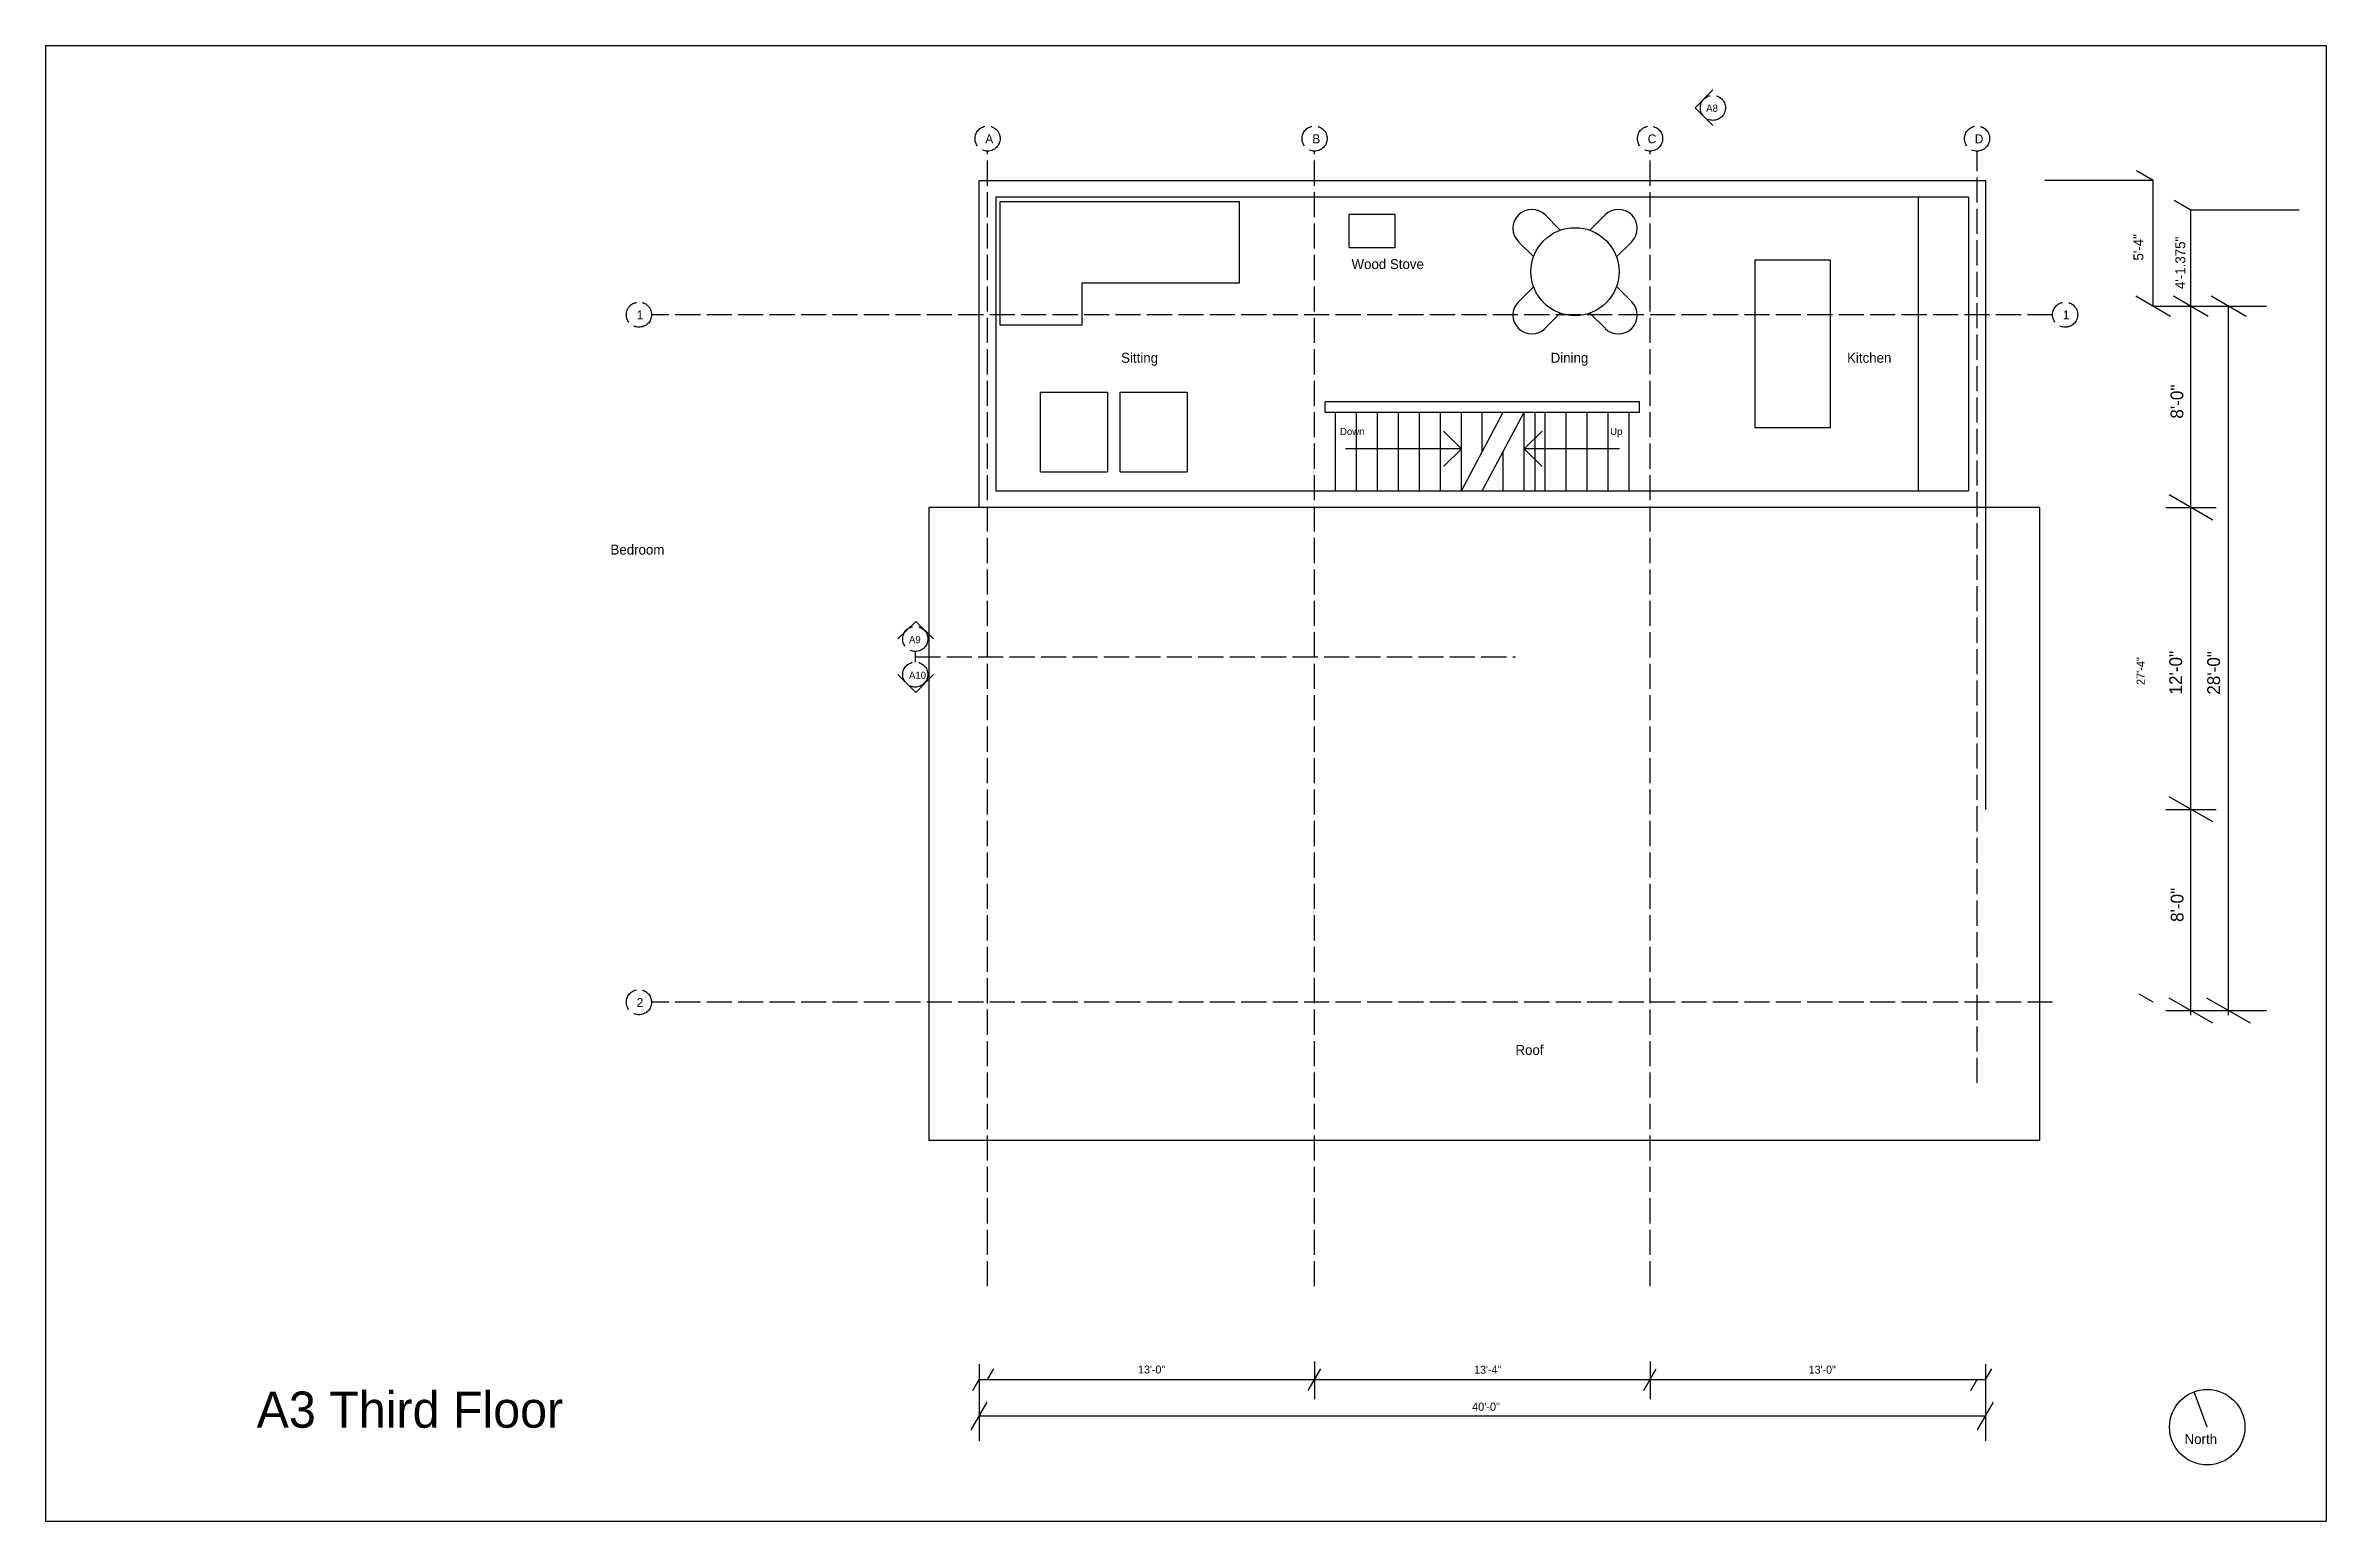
# Model space of a CAD drawing. Header units: inches. Extents: x 967 to 7501, y 257 to 3434.
# Drawn here: x 967 to 2055, y 1211 to 1915 of the extents above; entities that cross this region are included whole.
import ezdxf

# ---------------------------------------------------------------- set-up
doc = ezdxf.new("R2010")
doc.units = ezdxf.units.IN
doc.header["$MEASUREMENT"] = 0
doc.linetypes.add('ACAD_ISO02W100', pattern=[15, 12, -3])
for name, color, linetype in [('const', 7, 'Continuous'), ('e1', 7, 'Continuous'), ('e2', 251, 'Continuous'), ('grid', 252, 'ACAD_ISO02W100'), ('millwork', 253, 'Continuous'), ('stairs', 140, 'Continuous'), ('walls', 7, 'Continuous')]:
    doc.layers.add(name, color=color, linetype=linetype)

msp = doc.modelspace()

# ---------------------------------------------------------------- texts
at = {"layer": 'const', "attachment_point": 1}
for s, insert, char_height, width in [('A8', (1759.1, 1887.1), 3.41, 1300.158), ('A', (1415.2, 1872.9), 4.26, 1625.197), ('B', (1571.2, 1872.9), 4.26, 1625.197), ('C', (1731.2, 1872.9), 4.26, 1625.197), ('D', (1887.2, 1872.9), 4.26, 1625.197), ('\\PWood Stove', (1589.9, 1821.3), 4.74, 1805.775), ('1', (1248.9, 1788.9), 4.26, 1625.197), ('1', (1929.2, 1788.9), 4.26, 1625.197), ('Sitting', (1480, 1768.7), 4.74, 1805.775), ('\\PDining', (1684.9, 1776.6), 4.74, 1805.775), ('\\PKitchen', (1826.3, 1776.6), 4.74, 1805.775), ('\\pt3.4098;Down', (1584.4, 1732.9), 3.41, 1300.158), ('\\pt3.4098;Up', (1713.3, 1732.9), 3.41, 1300.158), ('\\PBedroom', (1236.4, 1685.1), 4.74, 1805.775), ('A9', (1378.8, 1633.6), 3.41, 1300.158), ('A10', (1378.8, 1616.6), 3.41, 1300.158), ('2', (1248.9, 1460.9), 4.26, 1625.197), ('\\PRoof', (1668.1, 1446.4), 4.74, 1805.775), ('13\'-0"', (1488.1, 1285.6), 3.79, 1444.62), ('13\'-4"', (1648.4, 1285.5), 3.79, 1444.62), ('13\'-0"', (1808, 1285.5), 3.79, 1444.62), ('A3 Third Floor', (1067.6, 1273.2), 17.262, 6582.049), ('40\'-0"', (1647.4, 1267.9), 3.91, 1491.22), ('North', (1987.3, 1252.9), 4.74, 1805.775)]:
    msp.add_mtext(s, dxfattribs=dict(at, insert=insert, char_height=char_height, width=width))
at = {"layer": 'const', "attachment_point": 1, "rotation": 90}
for s, insert, char_height, width in [('5\'-4"', (1962.9, 1812.7), 4.74, 1805.775), ('4\'-1.375"', (1982.9, 1799.1), 4.74, 1805.775), ('8\'-0"', (1980.6, 1737.3), 6.11, 2330.032), ('27\'-4"', (1964.4, 1610.2), 3.91, 1491.22), ('12\'-0"', (1980, 1605.7), 6.11, 2330.032), ('28\'-0"', (1998.1, 1605.6), 6.11, 2330.032), ('8\'-0"', (1980.7, 1497.2), 6.11, 2330.032)]:
    msp.add_mtext(s, dxfattribs=dict(at, insert=insert, char_height=char_height, width=width))

# ---------------------------------------------------------------- linework, layer by layer
for p, q in [((966.9, 1915.3), (2054.9, 1915.3)), ((966.9, 1915.3), (966.9, 1211.3)), ((2054.9, 1915.3), (2054.9, 1211.3)), ((966.9, 1211.3), (2054.9, 1211.3))]:
    msp.add_line(p, q)
at = {"layer": 'const'}
for p, q in [((1972.3, 1850.9), (1920.7, 1850.9)), ((1972.3, 1850.9), (1964.3, 1855.5)), ((1972.3, 1790.9), (1972.3, 1850.9)), ((1990.3, 1836.7), (1982.3, 1841.3)), ((1990.3, 1452.7), (1990.3, 1836.7)), ((2041.9, 1836.7), (1990.3, 1836.7)), ((1980.6, 1786.1), (1964, 1795.7)), ((1998.6, 1786.1), (1982, 1795.7)), ((2016.6, 1786.1), (2000, 1795.7)), ((1972.3, 1790.9), (2026.3, 1790.9)), ((2008.3, 1452.7), (2008.3, 1790.9)), ((2000.7, 1688.9), (1979.9, 1700.9)), ((1978.3, 1694.9), (2002.3, 1694.9)), ((2000.7, 1544.9), (1979.9, 1556.9)), ((1978.3, 1550.9), (2002.3, 1550.9)), ((1972.3, 1458.9), (1965.6, 1462.8)), ((2000.7, 1448.9), (1979.9, 1460.9)), ((2018.7, 1448.9), (1997.9, 1460.9)), ((1978.3, 1454.9), (2026.3, 1454.9)), ((1412.3, 1286.2), (1412.3, 1249.6)), ((1416.3, 1278.9), (1419.3, 1284.1)), ((1569.3, 1273.7), (1575.3, 1284.1)), ((1729.3, 1273.7), (1735.3, 1284.1)), ((1892.3, 1286.2), (1892.3, 1249.6)), ((1892.3, 1278.9), (1895.3, 1284.1)), ((1409.3, 1273.7), (1412.3, 1278.9)), ((1412.3, 1278.9), (1892.3, 1278.9)), ((1885.3, 1273.7), (1888.3, 1278.9)), ((1408.5, 1254.9), (1416.1, 1268.2)), ((1888.5, 1254.9), (1896.1, 1268.2)), ((1412.3, 1261.6), (1892.3, 1261.6))]:
    msp.add_line(p, q, dxfattribs=at)
at = {"layer": 'e1'}
msp.add_circle((1998.1, 1256.2), 18, dxfattribs=at)
at = {"layer": 'e2'}
for p, q in [((1412.3, 1694.9), (1412.3, 1694.9)), ((1892.3, 1694.9), (1892.3, 1550.9))]:
    msp.add_line(p, q, dxfattribs=at)
at = {"layer": 'grid'}
for p, q in [((1416.3, 1323.4), (1416.3, 1864.9)), ((1572.3, 1323.4), (1572.3, 1864.9)), ((1732.3, 1323.4), (1732.3, 1864.9)), ((1888.3, 1420.4), (1888.3, 1864.9)), ((1924.3, 1786.9), (1256, 1786.9)), ((1381.8, 1626.2), (1381.8, 1621.2)), ((1381.8, 1623.7), (1668.1, 1623.7)), ((1924.3, 1458.9), (1256, 1458.9))]:
    msp.add_line(p, q, dxfattribs=at)
for centre in [(1762.3, 1885.6), (1416.3, 1870.9), (1572.3, 1870.9), (1732.3, 1870.9), (1888.3, 1870.9), (1250, 1786.9), (1930.3, 1786.9), (1381.8, 1632.2), (1381.8, 1615.2), (1250, 1458.9)]:
    msp.add_circle(centre, 6, dxfattribs=at)
at = {"layer": 'millwork'}
for p, q in [((1860.3, 1702.9), (1860.3, 1842.9)), ((1588.8, 1834.9), (1610.8, 1834.9)), ((1588.8, 1818.9), (1588.8, 1834.9)), ((1610.8, 1818.9), (1610.8, 1834.9)), ((1682.2, 1834.5), (1689.5, 1827.2)), ((1710.9, 1834.5), (1703.6, 1827.2)), ((1588.8, 1818.9), (1610.8, 1818.9)), ((1669.5, 1821.7), (1676.8, 1814.5)), ((1723.6, 1821.7), (1716.3, 1814.5)), ((1818.3, 1812.9), (1782.3, 1812.9)), ((1782.3, 1812.9), (1782.3, 1732.9)), ((1818.3, 1812.9), (1818.3, 1732.9)), ((1669.5, 1793.1), (1676.8, 1800.4)), ((1723.6, 1793.1), (1716.3, 1800.4)), ((1682.2, 1780.4), (1689.5, 1787.6)), ((1710.9, 1780.4), (1703.6, 1787.6)), ((1441.5, 1750), (1473.5, 1750)), ((1441.5, 1712), (1441.5, 1750)), ((1473.5, 1750), (1473.5, 1712)), ((1479.5, 1712), (1479.5, 1750)), ((1479.5, 1750), (1511.5, 1750)), ((1511.5, 1750), (1511.5, 1712)), ((1642.3, 1702.9), (1662.3, 1740.4)), ((1652.3, 1702.9), (1672.3, 1740.4)), ((1818.3, 1732.9), (1782.3, 1732.9)), ((1441.5, 1712), (1473.5, 1712)), ((1479.5, 1712), (1511.5, 1712))]:
    msp.add_line(p, q, dxfattribs=at)
msp.add_lwpolyline([(1422.3, 1840.9), (1536.3, 1840.9), (1536.3, 1801.9), (1461.3, 1801.9), (1461.3, 1781.9), (1422.3, 1781.9), (1422.3, 1840.9)], dxfattribs=at)
for centre, start, end in [((1675.9, 1828.1), 45, 225), ((1717.2, 1828.1), 315, 135), ((1675.9, 1786.7), 135, 315), ((1717.2, 1786.7), 225, 45)]:
    msp.add_arc(centre, 9, start, end, dxfattribs=at)
at = {"layer": 'stairs'}
for p, q in [((1577.3, 1740.4), (1727.3, 1740.4)), ((1582.3, 1702.9), (1582.3, 1740.4)), ((1592.3, 1702.9), (1592.3, 1740.4)), ((1602.3, 1702.9), (1602.3, 1740.4)), ((1612.3, 1702.9), (1612.3, 1740.4)), ((1622.3, 1702.9), (1622.3, 1740.4)), ((1632.3, 1702.9), (1632.3, 1740.4)), ((1642.3, 1702.9), (1642.3, 1740.4)), ((1652.3, 1721.7), (1652.3, 1740.4)), ((1672.3, 1702.9), (1672.3, 1740.4)), ((1677.5, 1702.9), (1677.5, 1740.4)), ((1682.3, 1702.9), (1682.3, 1740.4)), ((1692.3, 1702.9), (1692.3, 1740.4)), ((1702.3, 1702.9), (1702.3, 1740.4)), ((1712.3, 1702.9), (1712.3, 1740.4)), ((1722.3, 1702.9), (1722.3, 1740.4)), ((1662.3, 1702.9), (1662.3, 1721.7))]:
    msp.add_line(p, q, dxfattribs=at)
at = {"layer": 'walls'}
for p, q in [((1762.3, 1894.1), (1753.8, 1885.6)), ((1762.3, 1877.1), (1753.8, 1885.6)), ((1412.3, 1694.9), (1412.3, 1850.9)), ((1412.3, 1850.9), (1420.3, 1850.9)), ((1420.3, 1850.9), (1884.3, 1850.9)), ((1884.3, 1850.9), (1892.3, 1850.9)), ((1892.3, 1850.9), (1892.3, 1694.9)), ((1420.3, 1842.9), (1420.3, 1702.9)), ((1884.3, 1842.9), (1420.3, 1842.9)), ((1884.3, 1842.9), (1884.3, 1702.9)), ((1577.3, 1740.4), (1577.3, 1745.4)), ((1727.3, 1745.4), (1577.3, 1745.4)), ((1727.3, 1740.4), (1727.3, 1745.4)), ((1642.3, 1722.9), (1633.8, 1731.4)), ((1680.8, 1731.4), (1672.3, 1722.9)), ((1642.3, 1722.9), (1587.1, 1722.9)), ((1642.3, 1722.9), (1633.8, 1714.4)), ((1717.8, 1722.9), (1672.3, 1722.9)), ((1680.8, 1714.4), (1672.3, 1722.9)), ((1420.3, 1702.9), (1884.3, 1702.9)), ((1918.3, 1694.9), (1388.3, 1694.9)), ((1388.3, 1694.9), (1388.3, 1392.9)), ((1825.3, 1694.9), (1822.3, 1694.9)), ((1918.3, 1392.9), (1918.3, 1694.9)), ((1373.5, 1632.2), (1382, 1640.6)), ((1390.5, 1632.2), (1382, 1640.6)), ((1373.5, 1615.2), (1382, 1606.7)), ((1382, 1606.7), (1390.5, 1615.2)), ((1918.3, 1392.9), (1388.3, 1392.9)), ((1572.3, 1287.5), (1572.3, 1269.5)), ((1732.3, 1287.5), (1732.3, 1269.5)), ((1998.1, 1256.2), (1991.9, 1273.1))]:
    msp.add_line(p, q, dxfattribs=at)
msp.add_circle((1696.5, 1807.4), 21, dxfattribs=at)

msp.set_redraw_order([(e.dxf.handle, doc.entitydb.next_handle()) for e in msp.query("TEXT MTEXT ATTDEF DIMENSION ARC_DIMENSION")])  # texts and dimensions are drawn at this point

doc.saveas('drawing.dxf')
